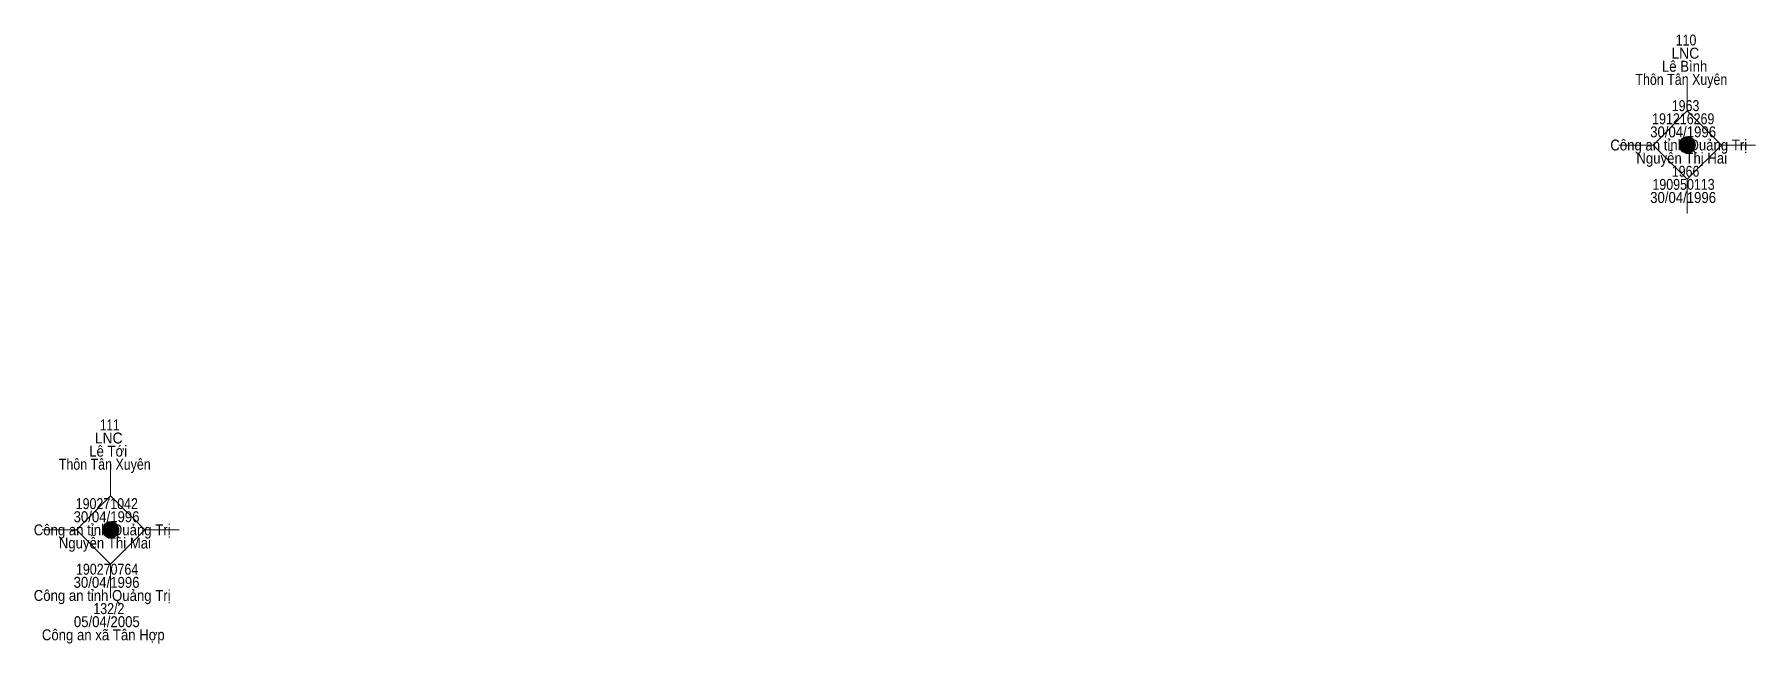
# Model space of a CAD drawing. Header units: metres. Extents: x 550999 to 552168, y 1840734 to 1841978.
# Drawn here: x 551016.5 to 551079.5, y 1841449.2 to 1841471.5 of the extents above; entities that cross this region are included whole.
import ezdxf
from ezdxf.enums import TextEntityAlignment as Align

# ---------------------------------------------------------------- set-up
doc = ezdxf.new("R2010")
doc.units = ezdxf.units.M
doc.header["$LTSCALE"] = 0.16
doc.layers.add('11', color=7, linetype='Continuous', lineweight=13)
doc.layers.add('15', color=7, linetype='Continuous')

msp = doc.modelspace()

# ---------------------------------------------------------------- texts
at = {"layer": '15'}
for s, width, p in [('110', 0.85, (551076.945, 1841471.12)), ('LNC', 0.95, (551076.92, 1841470.64)), ('Thôn Tân Xuyên', 0.85, (551076.775, 1841469.68)), ('Lê Bình', 0.9, (551076.895, 1841470.16)), ('1963', 0.85, (551076.93, 1841468.72)), ('30/04/1996', 0.9, (551076.84, 1841467.76)), ('191216269', 0.85, (551076.845, 1841468.24)), ('Công an tỉnh Quảng Trị', 0.9, (551076.68, 1841467.28)), ('Nguyễn Thị Hai', 0.9, (551076.79, 1841466.8)), ('190950113', 0.85, (551076.855, 1841465.84)), ('1966', 0.85, (551076.93, 1841466.32)), ('30/04/1996', 0.9, (551076.84, 1841465.36)), ('111', 0.8, (551019.295, 1841457.04)), ('LNC', 0.95, (551019.26, 1841456.56)), ('Lê Tới', 0.9, (551019.24, 1841456.08)), ('Thôn Tân Xuyên', 0.85, (551019.115, 1841455.6)), ('190271042', 0.85, (551019.19, 1841454.16)), ('30/04/1996', 0.9, (551019.18, 1841453.68)), ('Công an tỉnh Quảng Trị', 0.9, (551019.02, 1841453.2)), ('Nguyễn Thị Mai', 0.9, (551019.12, 1841452.72)), ('190270764', 0.85, (551019.2, 1841451.76)), ('Công an tỉnh Quảng Trị', 0.9, (551019.02, 1841450.8)), ('30/04/1996', 0.9, (551019.18, 1841451.28)), ('132/2', 0.85, (551019.265, 1841450.32)), ('05/04/2005', 0.9, (551019.19, 1841449.84)), ('Công an xã Tân Hợp', 0.9, (551019.06, 1841449.36))]:
    msp.add_text(s, height=0.4, dxfattribs=dict(at, width=width)).set_placement(p, align=Align.CENTER)

# ---------------------------------------------------------------- hatches: boundary and pattern name
at = {"layer": '11'}
for points in [[(551077.2895, 1841467.48, 1), (551076.6895, 1841467.48, 1)], [(551019.6295, 1841453.4, 1), (551019.0295, 1841453.4, 1)]]:
    msp.add_hatch(color=256, dxfattribs=at).paths.add_polyline_path(points)

# ---------------------------------------------------------------- linework, layer by layer
for p, q in [((551076.99, 1841469.98), (551076.99, 1841468.73)), ((551075.74, 1841467.48), (551074.49, 1841467.48)), ((551079.49, 1841467.48), (551078.24, 1841467.48)), ((551076.99, 1841466.23), (551076.99, 1841464.98)), ((551019.33, 1841455.9), (551019.33, 1841454.65)), ((551018.08, 1841453.4), (551016.83, 1841453.4)), ((551021.83, 1841453.4), (551020.58, 1841453.4)), ((551019.33, 1841452.15), (551019.33, 1841450.9))]:
    msp.add_line(p, q, dxfattribs=at)
for points in [[(551076.99, 1841468.73), (551075.74, 1841467.48), (551076.99, 1841466.23), (551078.24, 1841467.48)], [(551019.33, 1841454.65), (551018.08, 1841453.4), (551019.33, 1841452.15), (551020.58, 1841453.4)]]:
    msp.add_lwpolyline(points, close=True, dxfattribs=at)
for centre in [(551076.9895, 1841467.48), (551019.3295, 1841453.4)]:
    msp.add_circle(centre, 0.3, dxfattribs=at)

msp.set_redraw_order([(e.dxf.handle, doc.entitydb.next_handle()) for e in msp.query("TEXT MTEXT ATTDEF DIMENSION ARC_DIMENSION")])  # texts and dimensions are drawn at this point

doc.saveas('drawing.dxf')
